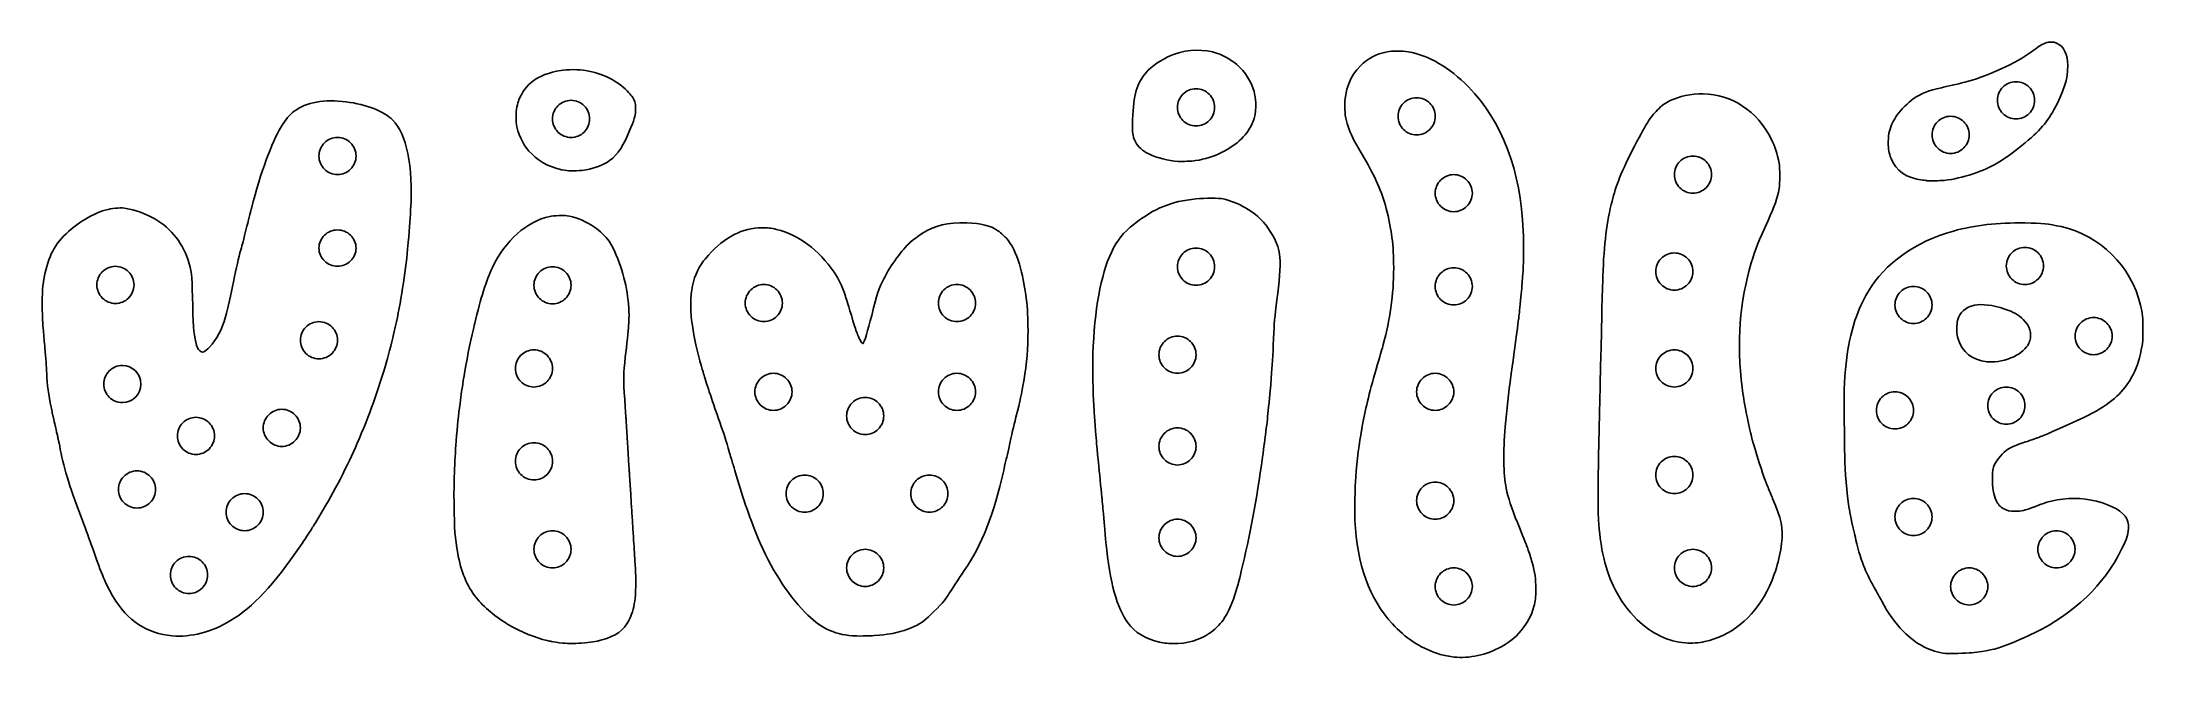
# Model space of a CAD drawing. Extents: x 0 to 94.3, y -0.1 to 27.6.
import ezdxf

# ---------------------------------------------------------------- set-up
doc = ezdxf.new("R2010")
doc.units = 0
doc.layers.add('Bulbs', color=7, linetype='CONTINUOUS')
doc.layers.add('Text', color=7, linetype='CONTINUOUS')

msp = doc.modelspace()

# ---------------------------------------------------------------- linework, layer by layer
at = {"layer": 'Bulbs', "color": 7}
for points in [[(52.62816, 24.689254)], [(89.43552, 25.005984)], [(24.57255, 24.172484)], [(62.53014, 24.289174)], [(86.5016, 23.455674)], [(14.08712, 22.505484)], [(64.19714, 20.838484)], [(74.93262, 21.671984)], [(14.08712, 18.371324)], [(52.62816, 17.537824)], [(74.09912, 17.321114)], [(89.8356, 17.571164)], [(4.11846, 16.720994)], [(23.73905, 16.704324)], [(64.19714, 16.654314)], [(33.22428, 15.904164)], [(41.89268, 15.904164)], [(84.8346, 15.820814)], [(13.25362, 14.237164)], [(92.91955, 14.420534)], [(51.79466, 13.587034)], [(4.431037, 12.268902)], [(22.90555, 12.970244)], [(74.09912, 12.970244)], [(33.6577, 11.920034)], [(41.89268, 11.920034)], [(63.36364, 11.920034)], [(37.77519, 10.836484)], [(84.0011, 11.086534)], [(89.0021, 11.303244)], [(7.731697, 9.943405)], [(11.58662, 10.303044)], [(51.79466, 9.469544)], [(22.90555, 8.802744)], [(74.09912, 8.185954)], [(5.085922, 7.537629)], [(35.05798, 7.352454)], [(40.6591, 7.352454)], [(63.36364, 7.035724)], [(9.91962, 6.518954)], [(84.8346, 6.302244)], [(23.73905, 4.851954)], [(51.79466, 5.368724)], [(91.25255, 4.851954)], [(37.77519, 4.018454)], [(74.93262, 4.018454)], [(7.41912, 3.701724)], [(64.19714, 3.184954)], [(87.3351, 3.184954)]]:
    msp.add_lwpolyline(points, close=True, dxfattribs=at)
for points in [[(51.205286, 25.278628), (51.361598, 25.434939), (51.573602, 25.522754), (51.79466, 25.522754)], [(51.79466, 25.522754), (52.015718, 25.522754), (52.227722, 25.434939), (52.384034, 25.278628)], [(87.76852, 25.005984), (87.76852, 25.227042), (87.856335, 25.439046), (88.012646, 25.595358)], [(88.012646, 25.595358), (88.168958, 25.751669), (88.380962, 25.839484), (88.60202, 25.839484)], [(88.60202, 25.839484), (88.823078, 25.839484), (89.035082, 25.751669), (89.191394, 25.595358)], [(89.191394, 25.595358), (89.347705, 25.439046), (89.43552, 25.227042), (89.43552, 25.005984)], [(22.90555, 24.172484), (22.90555, 24.393542), (22.993365, 24.605546), (23.149676, 24.761858)], [(23.149676, 24.761858), (23.305988, 24.918169), (23.517992, 25.005984), (23.73905, 25.005984)], [(23.73905, 25.005984), (23.960108, 25.005984), (24.172112, 24.918169), (24.328424, 24.761858)], [(24.328424, 24.761858), (24.484735, 24.605546), (24.57255, 24.393542), (24.57255, 24.172484)], [(50.96116, 24.689254), (50.96116, 24.910312), (51.048975, 25.122316), (51.205286, 25.278628)], [(51.205286, 24.09988), (51.048975, 24.256192), (50.96116, 24.468196), (50.96116, 24.689254)], [(52.384034, 25.278628), (52.540345, 25.122316), (52.62816, 24.910312), (52.62816, 24.689254)], [(52.62816, 24.689254), (52.62816, 24.468196), (52.540345, 24.256192), (52.384034, 24.09988)], [(60.86314, 24.289174), (60.86314, 24.510232), (60.950955, 24.722236), (61.107266, 24.878548)], [(61.107266, 24.878548), (61.263578, 25.034859), (61.475582, 25.122674), (61.69664, 25.122674)], [(61.69664, 25.122674), (61.917698, 25.122674), (62.129702, 25.034859), (62.286014, 24.878548)], [(62.286014, 24.878548), (62.442325, 24.722236), (62.53014, 24.510232), (62.53014, 24.289174)], [(88.012646, 24.41661), (87.856335, 24.572922), (87.76852, 24.784926), (87.76852, 25.005984)], [(89.43552, 25.005984), (89.43552, 24.784926), (89.347705, 24.572922), (89.191394, 24.41661)], [(23.149676, 23.58311), (22.993365, 23.739422), (22.90555, 23.951426), (22.90555, 24.172484)], [(23.73905, 23.338984), (23.517992, 23.338984), (23.305988, 23.426799), (23.149676, 23.58311)], [(24.328424, 23.58311), (24.172112, 23.426799), (23.960108, 23.338984), (23.73905, 23.338984)], [(24.57255, 24.172484), (24.57255, 23.951426), (24.484735, 23.739422), (24.328424, 23.58311)], [(51.79466, 23.855754), (51.573602, 23.855754), (51.361598, 23.943569), (51.205286, 24.09988)], [(52.384034, 24.09988), (52.227722, 23.943569), (52.015718, 23.855754), (51.79466, 23.855754)], [(61.107266, 23.6998), (60.950955, 23.856112), (60.86314, 24.068116), (60.86314, 24.289174)], [(61.69664, 23.455674), (61.475582, 23.455674), (61.263578, 23.543489), (61.107266, 23.6998)], [(62.286014, 23.6998), (62.129702, 23.543489), (61.917698, 23.455674), (61.69664, 23.455674)], [(62.53014, 24.289174), (62.53014, 24.068116), (62.442325, 23.856112), (62.286014, 23.6998)], [(84.8346, 23.455674), (84.8346, 23.676732), (84.922415, 23.888736), (85.078726, 24.045048)], [(85.078726, 24.045048), (85.235038, 24.201359), (85.447042, 24.289174), (85.6681, 24.289174)], [(85.6681, 24.289174), (85.889158, 24.289174), (86.101162, 24.201359), (86.257474, 24.045048)], [(86.257474, 24.045048), (86.413785, 23.888736), (86.5016, 23.676732), (86.5016, 23.455674)], [(88.60202, 24.172484), (88.380962, 24.172484), (88.168958, 24.260299), (88.012646, 24.41661)], [(89.191394, 24.41661), (89.035082, 24.260299), (88.823078, 24.172484), (88.60202, 24.172484)], [(12.42012, 22.505484), (12.42012, 22.726542), (12.507935, 22.938546), (12.664246, 23.094858)], [(12.664246, 23.094858), (12.820558, 23.251169), (13.032562, 23.338984), (13.25362, 23.338984)], [(13.25362, 23.338984), (13.474678, 23.338984), (13.686682, 23.251169), (13.842994, 23.094858)], [(13.842994, 23.094858), (13.999305, 22.938546), (14.08712, 22.726542), (14.08712, 22.505484)], [(85.078726, 22.8663), (84.922415, 23.022612), (84.8346, 23.234616), (84.8346, 23.455674)], [(85.6681, 22.622174), (85.447042, 22.622174), (85.235038, 22.709989), (85.078726, 22.8663)], [(86.257474, 22.8663), (86.101162, 22.709989), (85.889158, 22.622174), (85.6681, 22.622174)], [(86.5016, 23.455674), (86.5016, 23.234616), (86.413785, 23.022612), (86.257474, 22.8663)], [(12.664246, 21.91611), (12.507935, 22.072422), (12.42012, 22.284426), (12.42012, 22.505484)], [(13.25362, 21.671984), (13.032562, 21.671984), (12.820558, 21.759799), (12.664246, 21.91611)], [(13.842994, 21.91611), (13.686682, 21.759799), (13.474678, 21.671984), (13.25362, 21.671984)], [(14.08712, 22.505484), (14.08712, 22.284426), (13.999305, 22.072422), (13.842994, 21.91611)], [(73.26562, 21.671984), (73.26562, 21.893042), (73.353435, 22.105046), (73.509746, 22.261358)], [(73.509746, 22.261358), (73.666058, 22.417669), (73.878062, 22.505484), (74.09912, 22.505484)], [(74.09912, 22.505484), (74.320178, 22.505484), (74.532182, 22.417669), (74.688494, 22.261358)], [(74.688494, 22.261358), (74.844805, 22.105046), (74.93262, 21.893042), (74.93262, 21.671984)], [(62.53014, 20.838484), (62.53014, 21.059542), (62.617955, 21.271546), (62.774266, 21.427858)], [(62.774266, 20.24911), (62.617955, 20.405422), (62.53014, 20.617426), (62.53014, 20.838484)], [(62.774266, 21.427858), (62.930578, 21.584169), (63.142582, 21.671984), (63.36364, 21.671984)], [(63.36364, 21.671984), (63.584698, 21.671984), (63.796702, 21.584169), (63.953014, 21.427858)], [(63.953014, 21.427858), (64.109325, 21.271546), (64.19714, 21.059542), (64.19714, 20.838484)], [(64.19714, 20.838484), (64.19714, 20.617426), (64.109325, 20.405422), (63.953014, 20.24911)], [(73.509746, 21.08261), (73.353435, 21.238922), (73.26562, 21.450926), (73.26562, 21.671984)], [(74.09912, 20.838484), (73.878062, 20.838484), (73.666058, 20.926299), (73.509746, 21.08261)], [(74.688494, 21.08261), (74.532182, 20.926299), (74.320178, 20.838484), (74.09912, 20.838484)], [(74.93262, 21.671984), (74.93262, 21.450926), (74.844805, 21.238922), (74.688494, 21.08261)], [(63.36364, 20.004984), (63.142582, 20.004984), (62.930578, 20.092799), (62.774266, 20.24911)], [(63.953014, 20.24911), (63.796702, 20.092799), (63.584698, 20.004984), (63.36364, 20.004984)], [(12.42012, 18.371324), (12.42012, 18.587961), (12.507935, 18.795725), (12.664246, 18.94891)], [(12.664246, 18.94891), (12.820558, 19.102095), (13.032562, 19.188154), (13.25362, 19.188154)], [(13.25362, 19.188154), (13.474678, 19.188154), (13.686682, 19.102095), (13.842994, 18.94891)], [(13.842994, 18.94891), (13.999305, 18.795725), (14.08712, 18.587961), (14.08712, 18.371324)], [(12.664246, 17.793738), (12.507935, 17.946923), (12.42012, 18.154687), (12.42012, 18.371324)], [(14.08712, 18.371324), (14.08712, 18.154687), (13.999305, 17.946923), (13.842994, 17.793738)], [(50.96116, 17.537824), (50.96116, 17.758882), (51.048975, 17.970886), (51.205286, 18.127198)], [(51.205286, 18.127198), (51.361598, 18.283509), (51.573602, 18.371324), (51.79466, 18.371324)], [(51.79466, 18.371324), (52.015718, 18.371324), (52.227722, 18.283509), (52.384034, 18.127198)], [(52.384034, 18.127198), (52.540345, 17.970886), (52.62816, 17.758882), (52.62816, 17.537824)], [(72.676246, 17.910488), (72.832558, 18.066799), (73.044562, 18.154614), (73.26562, 18.154614)], [(73.26562, 18.154614), (73.486678, 18.154614), (73.698682, 18.066799), (73.854994, 17.910488)], [(88.1686, 17.571164), (88.1686, 17.792222), (88.256415, 18.004226), (88.412726, 18.160538)], [(88.412726, 18.160538), (88.569038, 18.316849), (88.781042, 18.404664), (89.0021, 18.404664)], [(89.0021, 18.404664), (89.223158, 18.404664), (89.435162, 18.316849), (89.591474, 18.160538)], [(89.591474, 18.160538), (89.747785, 18.004226), (89.8356, 17.792222), (89.8356, 17.571164)], [(2.45146, 16.720994), (2.45146, 16.942052), (2.539275, 17.154056), (2.695586, 17.310368)], [(2.695586, 17.310368), (2.851898, 17.466679), (3.063902, 17.554494), (3.28496, 17.554494)], [(3.28496, 17.554494), (3.506018, 17.554494), (3.718022, 17.466679), (3.874334, 17.310368)], [(3.874334, 17.310368), (4.030645, 17.154056), (4.11846, 16.942052), (4.11846, 16.720994)], [(13.25362, 17.554494), (13.032562, 17.554494), (12.820558, 17.640553), (12.664246, 17.793738)], [(13.842994, 17.793738), (13.686682, 17.640553), (13.474678, 17.554494), (13.25362, 17.554494)], [(22.07205, 16.704324), (22.07205, 16.925382), (22.159865, 17.137386), (22.316176, 17.293698)], [(22.316176, 17.293698), (22.472488, 17.450009), (22.684492, 17.537824), (22.90555, 17.537824)], [(22.90555, 17.537824), (23.126608, 17.537824), (23.338612, 17.450009), (23.494924, 17.293698)], [(23.494924, 17.293698), (23.651235, 17.137386), (23.73905, 16.925382), (23.73905, 16.704324)], [(51.205286, 16.94845), (51.048975, 17.104762), (50.96116, 17.316766), (50.96116, 17.537824)], [(52.62816, 17.537824), (52.62816, 17.316766), (52.540345, 17.104762), (52.384034, 16.94845)], [(62.53014, 16.654314), (62.53014, 16.875372), (62.617955, 17.087376), (62.774266, 17.243688)], [(62.774266, 17.243688), (62.930578, 17.399999), (63.142582, 17.487814), (63.36364, 17.487814)], [(63.36364, 17.487814), (63.584698, 17.487814), (63.796702, 17.399999), (63.953014, 17.243688)], [(63.953014, 17.243688), (64.109325, 17.087376), (64.19714, 16.875372), (64.19714, 16.654314)], [(72.43212, 17.321114), (72.43212, 17.542172), (72.519935, 17.754176), (72.676246, 17.910488)], [(72.676246, 16.73174), (72.519935, 16.888052), (72.43212, 17.100056), (72.43212, 17.321114)], [(73.854994, 17.910488), (74.011305, 17.754176), (74.09912, 17.542172), (74.09912, 17.321114)], [(74.09912, 17.321114), (74.09912, 17.100056), (74.011305, 16.888052), (73.854994, 16.73174)], [(88.412726, 16.98179), (88.256415, 17.138102), (88.1686, 17.350106), (88.1686, 17.571164)], [(89.0021, 16.737664), (88.781042, 16.737664), (88.569038, 16.825479), (88.412726, 16.98179)], [(89.591474, 16.98179), (89.435162, 16.825479), (89.223158, 16.737664), (89.0021, 16.737664)], [(89.8356, 17.571164), (89.8356, 17.350106), (89.747785, 17.138102), (89.591474, 16.98179)], [(2.695586, 16.13162), (2.539275, 16.287932), (2.45146, 16.499936), (2.45146, 16.720994)], [(3.28496, 15.887494), (3.063902, 15.887494), (2.851898, 15.975309), (2.695586, 16.13162)], [(3.874334, 16.13162), (3.718022, 15.975309), (3.506018, 15.887494), (3.28496, 15.887494)], [(4.11846, 16.720994), (4.11846, 16.499936), (4.030645, 16.287932), (3.874334, 16.13162)], [(22.316176, 16.11495), (22.159865, 16.271262), (22.07205, 16.483266), (22.07205, 16.704324)], [(22.90555, 15.870824), (22.684492, 15.870824), (22.472488, 15.958639), (22.316176, 16.11495)], [(23.494924, 16.11495), (23.338612, 15.958639), (23.126608, 15.870824), (22.90555, 15.870824)], [(23.73905, 16.704324), (23.73905, 16.483266), (23.651235, 16.271262), (23.494924, 16.11495)], [(31.55728, 15.904164), (31.55728, 16.125222), (31.645095, 16.337226), (31.801406, 16.493538)], [(31.801406, 16.493538), (31.957718, 16.649849), (32.169722, 16.737664), (32.39078, 16.737664)], [(32.39078, 16.737664), (32.611838, 16.737664), (32.823842, 16.649849), (32.980154, 16.493538)], [(32.980154, 16.493538), (33.136465, 16.337226), (33.22428, 16.125222), (33.22428, 15.904164)], [(40.22568, 15.904164), (40.22568, 16.125222), (40.313495, 16.337226), (40.469806, 16.493538)], [(40.469806, 16.493538), (40.626118, 16.649849), (40.838122, 16.737664), (41.05918, 16.737664)], [(41.05918, 16.737664), (41.280238, 16.737664), (41.492242, 16.649849), (41.648554, 16.493538)], [(41.648554, 16.493538), (41.804865, 16.337226), (41.89268, 16.125222), (41.89268, 15.904164)], [(51.79466, 16.704324), (51.573602, 16.704324), (51.361598, 16.792139), (51.205286, 16.94845)], [(52.384034, 16.94845), (52.227722, 16.792139), (52.015718, 16.704324), (51.79466, 16.704324)], [(62.774266, 16.06494), (62.617955, 16.221252), (62.53014, 16.433256), (62.53014, 16.654314)], [(63.36364, 15.820814), (63.142582, 15.820814), (62.930578, 15.908629), (62.774266, 16.06494)], [(63.953014, 16.06494), (63.796702, 15.908629), (63.584698, 15.820814), (63.36364, 15.820814)], [(64.19714, 16.654314), (64.19714, 16.433256), (64.109325, 16.221252), (63.953014, 16.06494)], [(73.26562, 16.487614), (73.044562, 16.487614), (72.832558, 16.575429), (72.676246, 16.73174)], [(73.854994, 16.73174), (73.698682, 16.575429), (73.486678, 16.487614), (73.26562, 16.487614)], [(83.1676, 15.820814), (83.1676, 16.041872), (83.255415, 16.253876), (83.411726, 16.410188)], [(83.411726, 16.410188), (83.568038, 16.566499), (83.780042, 16.654314), (84.0011, 16.654314)], [(84.0011, 16.654314), (84.222158, 16.654314), (84.434162, 16.566499), (84.590474, 16.410188)], [(84.590474, 16.410188), (84.746785, 16.253876), (84.8346, 16.041872), (84.8346, 15.820814)], [(31.801406, 15.31479), (31.645095, 15.471102), (31.55728, 15.683106), (31.55728, 15.904164)], [(32.39078, 15.070664), (32.169722, 15.070664), (31.957718, 15.158479), (31.801406, 15.31479)], [(32.980154, 15.31479), (32.823842, 15.158479), (32.611838, 15.070664), (32.39078, 15.070664)], [(33.22428, 15.904164), (33.22428, 15.683106), (33.136465, 15.471102), (32.980154, 15.31479)], [(40.469806, 15.31479), (40.313495, 15.471102), (40.22568, 15.683106), (40.22568, 15.904164)], [(41.05918, 15.070664), (40.838122, 15.070664), (40.626118, 15.158479), (40.469806, 15.31479)], [(41.648554, 15.31479), (41.492242, 15.158479), (41.280238, 15.070664), (41.05918, 15.070664)], [(41.89268, 15.904164), (41.89268, 15.683106), (41.804865, 15.471102), (41.648554, 15.31479)], [(83.411726, 15.23144), (83.255415, 15.387752), (83.1676, 15.599756), (83.1676, 15.820814)], [(84.0011, 14.987314), (83.780042, 14.987314), (83.568038, 15.075129), (83.411726, 15.23144)], [(84.590474, 15.23144), (84.434162, 15.075129), (84.222158, 14.987314), (84.0011, 14.987314)], [(84.8346, 15.820814), (84.8346, 15.599756), (84.746785, 15.387752), (84.590474, 15.23144)], [(91.496676, 15.009908), (91.652988, 15.166219), (91.864992, 15.254034), (92.08605, 15.254034)], [(92.08605, 15.254034), (92.307108, 15.254034), (92.519112, 15.166219), (92.675424, 15.009908)], [(11.58662, 14.237164), (11.58662, 14.458222), (11.674435, 14.670226), (11.830746, 14.826538)], [(11.830746, 13.64779), (11.674435, 13.804102), (11.58662, 14.016106), (11.58662, 14.237164)], [(11.830746, 14.826538), (11.987058, 14.982849), (12.199062, 15.070664), (12.42012, 15.070664)], [(12.42012, 15.070664), (12.641178, 15.070664), (12.853182, 14.982849), (13.009494, 14.826538)], [(13.009494, 14.826538), (13.165805, 14.670226), (13.25362, 14.458222), (13.25362, 14.237164)], [(13.25362, 14.237164), (13.25362, 14.016106), (13.165805, 13.804102), (13.009494, 13.64779)], [(50.12766, 13.587034), (50.12766, 13.808092), (50.215475, 14.020096), (50.371786, 14.176408)], [(50.371786, 14.176408), (50.528098, 14.332719), (50.740102, 14.420534), (50.96116, 14.420534)], [(50.96116, 14.420534), (51.182218, 14.420534), (51.394222, 14.332719), (51.550534, 14.176408)], [(51.550534, 14.176408), (51.706845, 14.020096), (51.79466, 13.808092), (51.79466, 13.587034)], [(91.25255, 14.420534), (91.25255, 14.641592), (91.340365, 14.853596), (91.496676, 15.009908)], [(91.496676, 13.83116), (91.340365, 13.987472), (91.25255, 14.199476), (91.25255, 14.420534)], [(92.675424, 15.009908), (92.831735, 14.853596), (92.91955, 14.641592), (92.91955, 14.420534)], [(92.91955, 14.420534), (92.91955, 14.199476), (92.831735, 13.987472), (92.675424, 13.83116)], [(12.42012, 13.403664), (12.199062, 13.403664), (11.987058, 13.491479), (11.830746, 13.64779)], [(13.009494, 13.64779), (12.853182, 13.491479), (12.641178, 13.403664), (12.42012, 13.403664)], [(21.23855, 12.970244), (21.23855, 13.191302), (21.326365, 13.403306), (21.482676, 13.559618)], [(21.482676, 13.559618), (21.638988, 13.715929), (21.850992, 13.803744), (22.07205, 13.803744)], [(22.07205, 13.803744), (22.293108, 13.803744), (22.505112, 13.715929), (22.661424, 13.559618)], [(22.661424, 13.559618), (22.817735, 13.403306), (22.90555, 13.191302), (22.90555, 12.970244)], [(50.371786, 12.99766), (50.215475, 13.153972), (50.12766, 13.365976), (50.12766, 13.587034)], [(51.79466, 13.587034), (51.79466, 13.365976), (51.706845, 13.153972), (51.550534, 12.99766)], [(72.43212, 12.970244), (72.43212, 13.191302), (72.519935, 13.403306), (72.676246, 13.559618)], [(72.676246, 13.559618), (72.832558, 13.715929), (73.044562, 13.803744), (73.26562, 13.803744)], [(73.26562, 13.803744), (73.486678, 13.803744), (73.698682, 13.715929), (73.854994, 13.559618)], [(73.854994, 13.559618), (74.011305, 13.403306), (74.09912, 13.191302), (74.09912, 12.970244)], [(92.08605, 13.587034), (91.864992, 13.587034), (91.652988, 13.674849), (91.496676, 13.83116)], [(92.675424, 13.83116), (92.519112, 13.674849), (92.307108, 13.587034), (92.08605, 13.587034)], [(2.764037, 12.268902), (2.764037, 12.48996), (2.851852, 12.701964), (3.008164, 12.858276)], [(3.008164, 11.679529), (2.851852, 11.83584), (2.764037, 12.047844), (2.764037, 12.268902)], [(3.008164, 12.858276), (3.164475, 13.014587), (3.376479, 13.102402), (3.597537, 13.102402)], [(3.597537, 13.102402), (4.057867, 13.102402), (4.431037, 12.729231), (4.431037, 12.268902)], [(4.431037, 12.268902), (4.431037, 11.808573), (4.057867, 11.435402), (3.597537, 11.435402)], [(21.482676, 12.38087), (21.326365, 12.537182), (21.23855, 12.749186), (21.23855, 12.970244)], [(22.07205, 12.136744), (21.850992, 12.136744), (21.638988, 12.224559), (21.482676, 12.38087)], [(22.661424, 12.38087), (22.505112, 12.224559), (22.293108, 12.136744), (22.07205, 12.136744)], [(22.90555, 12.970244), (22.90555, 12.749186), (22.817735, 12.537182), (22.661424, 12.38087)], [(31.9907, 11.920034), (31.9907, 12.141092), (32.078515, 12.353096), (32.234826, 12.509408)], [(32.234826, 12.509408), (32.391138, 12.665719), (32.603142, 12.753534), (32.8242, 12.753534)], [(32.8242, 12.753534), (33.045258, 12.753534), (33.257262, 12.665719), (33.413574, 12.509408)], [(33.413574, 12.509408), (33.569885, 12.353096), (33.6577, 12.141092), (33.6577, 11.920034)], [(40.22568, 11.920034), (40.22568, 12.141092), (40.313495, 12.353096), (40.469806, 12.509408)], [(40.469806, 12.509408), (40.626118, 12.665719), (40.838122, 12.753534), (41.05918, 12.753534)], [(41.05918, 12.753534), (41.280238, 12.753534), (41.492242, 12.665719), (41.648554, 12.509408)], [(41.648554, 12.509408), (41.804865, 12.353096), (41.89268, 12.141092), (41.89268, 11.920034)], [(50.96116, 12.753534), (50.740102, 12.753534), (50.528098, 12.841349), (50.371786, 12.99766)], [(51.550534, 12.99766), (51.394222, 12.841349), (51.182218, 12.753534), (50.96116, 12.753534)], [(61.69664, 11.920034), (61.69664, 12.141092), (61.784455, 12.353096), (61.940766, 12.509408)], [(61.940766, 12.509408), (62.097078, 12.665719), (62.309082, 12.753534), (62.53014, 12.753534)], [(62.53014, 12.753534), (62.751198, 12.753534), (62.963202, 12.665719), (63.119514, 12.509408)], [(63.119514, 12.509408), (63.275825, 12.353096), (63.36364, 12.141092), (63.36364, 11.920034)], [(72.676246, 12.38087), (72.519935, 12.537182), (72.43212, 12.749186), (72.43212, 12.970244)], [(73.26562, 12.136744), (73.044562, 12.136744), (72.832558, 12.224559), (72.676246, 12.38087)], [(73.854994, 12.38087), (73.698682, 12.224559), (73.486678, 12.136744), (73.26562, 12.136744)], [(74.09912, 12.970244), (74.09912, 12.749186), (74.011305, 12.537182), (73.854994, 12.38087)], [(3.597537, 11.435402), (3.376479, 11.435402), (3.164475, 11.523217), (3.008164, 11.679529)], [(32.234826, 11.33066), (32.078515, 11.486972), (31.9907, 11.698976), (31.9907, 11.920034)], [(32.8242, 11.086534), (32.603142, 11.086534), (32.391138, 11.174349), (32.234826, 11.33066)], [(33.413574, 11.33066), (33.257262, 11.174349), (33.045258, 11.086534), (32.8242, 11.086534)], [(33.6577, 11.920034), (33.6577, 11.698976), (33.569885, 11.486972), (33.413574, 11.33066)], [(36.10819, 10.836484), (36.10819, 11.057542), (36.196005, 11.269546), (36.352316, 11.425858)], [(36.352316, 11.425858), (36.508628, 11.582169), (36.720632, 11.669984), (36.94169, 11.669984)], [(36.94169, 11.669984), (37.162748, 11.669984), (37.374752, 11.582169), (37.531064, 11.425858)], [(37.531064, 11.425858), (37.687375, 11.269546), (37.77519, 11.057542), (37.77519, 10.836484)], [(40.469806, 11.33066), (40.313495, 11.486972), (40.22568, 11.698976), (40.22568, 11.920034)], [(41.05918, 11.086534), (40.838122, 11.086534), (40.626118, 11.174349), (40.469806, 11.33066)], [(41.648554, 11.33066), (41.492242, 11.174349), (41.280238, 11.086534), (41.05918, 11.086534)], [(41.89268, 11.920034), (41.89268, 11.698976), (41.804865, 11.486972), (41.648554, 11.33066)], [(61.940766, 11.33066), (61.784455, 11.486972), (61.69664, 11.698976), (61.69664, 11.920034)], [(62.53014, 11.086534), (62.309082, 11.086534), (62.097078, 11.174349), (61.940766, 11.33066)], [(63.119514, 11.33066), (62.963202, 11.174349), (62.751198, 11.086534), (62.53014, 11.086534)], [(63.36364, 11.920034), (63.36364, 11.698976), (63.275825, 11.486972), (63.119514, 11.33066)], [(82.3341, 11.086534), (82.3341, 11.307592), (82.421915, 11.519596), (82.578226, 11.675908)], [(82.578226, 11.675908), (82.734538, 11.832219), (82.946542, 11.920034), (83.1676, 11.920034)], [(83.1676, 11.920034), (83.388658, 11.920034), (83.600662, 11.832219), (83.756974, 11.675908)], [(83.756974, 11.675908), (83.913285, 11.519596), (84.0011, 11.307592), (84.0011, 11.086534)], [(87.3351, 11.303244), (87.3351, 11.524302), (87.422915, 11.736306), (87.579226, 11.892618)], [(87.579226, 11.892618), (87.735538, 12.048929), (87.947542, 12.136744), (88.1686, 12.136744)], [(88.1686, 12.136744), (88.389658, 12.136744), (88.601662, 12.048929), (88.757974, 11.892618)], [(88.757974, 11.892618), (88.914285, 11.736306), (89.0021, 11.524302), (89.0021, 11.303244)], [(6.064697, 9.943405), (6.064697, 10.164463), (6.152512, 10.376467), (6.308823, 10.532779)], [(6.308823, 10.532779), (6.465135, 10.68909), (6.677139, 10.776905), (6.898197, 10.776905)], [(6.898197, 10.776905), (7.119255, 10.776905), (7.331259, 10.68909), (7.48757, 10.532779)], [(7.48757, 10.532779), (7.643882, 10.376467), (7.731697, 10.164463), (7.731697, 9.943405)], [(9.91962, 10.303044), (9.91962, 10.524102), (10.007435, 10.736106), (10.163746, 10.892418)], [(10.163746, 10.892418), (10.320058, 11.048729), (10.532062, 11.136544), (10.75312, 11.136544)], [(10.75312, 11.136544), (10.974178, 11.136544), (11.186182, 11.048729), (11.342494, 10.892418)], [(11.342494, 10.892418), (11.498805, 10.736106), (11.58662, 10.524102), (11.58662, 10.303044)], [(36.352316, 10.24711), (36.196005, 10.403422), (36.10819, 10.615426), (36.10819, 10.836484)], [(37.77519, 10.836484), (37.77519, 10.615426), (37.687375, 10.403422), (37.531064, 10.24711)], [(82.578226, 10.49716), (82.421915, 10.653472), (82.3341, 10.865476), (82.3341, 11.086534)], [(83.1676, 10.253034), (82.946542, 10.253034), (82.734538, 10.340849), (82.578226, 10.49716)], [(83.756974, 10.49716), (83.600662, 10.340849), (83.388658, 10.253034), (83.1676, 10.253034)], [(84.0011, 11.086534), (84.0011, 10.865476), (83.913285, 10.653472), (83.756974, 10.49716)], [(87.579226, 10.71387), (87.422915, 10.870182), (87.3351, 11.082186), (87.3351, 11.303244)], [(88.1686, 10.469744), (87.947542, 10.469744), (87.735538, 10.557559), (87.579226, 10.71387)], [(88.757974, 10.71387), (88.601662, 10.557559), (88.389658, 10.469744), (88.1686, 10.469744)], [(89.0021, 11.303244), (89.0021, 11.082186), (88.914285, 10.870182), (88.757974, 10.71387)], [(6.308823, 9.354032), (6.152512, 9.510343), (6.064697, 9.722347), (6.064697, 9.943405)], [(7.731697, 9.943405), (7.731697, 9.722347), (7.643882, 9.510343), (7.48757, 9.354032)], [(10.163746, 9.71367), (10.007435, 9.869982), (9.91962, 10.081986), (9.91962, 10.303044)], [(10.75312, 9.469544), (10.532062, 9.469544), (10.320058, 9.557359), (10.163746, 9.71367)], [(11.342494, 9.71367), (11.186182, 9.557359), (10.974178, 9.469544), (10.75312, 9.469544)], [(11.58662, 10.303044), (11.58662, 10.081986), (11.498805, 9.869982), (11.342494, 9.71367)], [(21.482676, 9.392118), (21.638988, 9.548429), (21.850992, 9.636244), (22.07205, 9.636244)], [(22.07205, 9.636244), (22.293108, 9.636244), (22.505112, 9.548429), (22.661424, 9.392118)], [(36.94169, 10.002984), (36.720632, 10.002984), (36.508628, 10.090799), (36.352316, 10.24711)], [(37.531064, 10.24711), (37.374752, 10.090799), (37.162748, 10.002984), (36.94169, 10.002984)], [(50.12766, 9.469544), (50.12766, 9.690602), (50.215475, 9.902606), (50.371786, 10.058918)], [(50.371786, 8.88017), (50.215475, 9.036482), (50.12766, 9.248486), (50.12766, 9.469544)], [(50.371786, 10.058918), (50.528098, 10.215229), (50.740102, 10.303044), (50.96116, 10.303044)], [(50.96116, 10.303044), (51.182218, 10.303044), (51.394222, 10.215229), (51.550534, 10.058918)], [(51.550534, 10.058918), (51.706845, 9.902606), (51.79466, 9.690602), (51.79466, 9.469544)], [(51.79466, 9.469544), (51.79466, 9.248486), (51.706845, 9.036482), (51.550534, 8.88017)], [(6.898197, 9.109905), (6.677139, 9.109905), (6.465135, 9.19772), (6.308823, 9.354032)], [(7.48757, 9.354032), (7.331259, 9.19772), (7.119255, 9.109905), (6.898197, 9.109905)], [(21.23855, 8.802744), (21.23855, 9.023802), (21.326365, 9.235806), (21.482676, 9.392118)], [(21.482676, 8.21337), (21.326365, 8.369682), (21.23855, 8.581686), (21.23855, 8.802744)], [(22.661424, 9.392118), (22.817735, 9.235806), (22.90555, 9.023802), (22.90555, 8.802744)], [(22.90555, 8.802744), (22.90555, 8.581686), (22.817735, 8.369682), (22.661424, 8.21337)], [(50.96116, 8.636044), (50.740102, 8.636044), (50.528098, 8.723859), (50.371786, 8.88017)], [(51.550534, 8.88017), (51.394222, 8.723859), (51.182218, 8.636044), (50.96116, 8.636044)], [(72.43212, 8.185954), (72.43212, 8.407012), (72.519935, 8.619016), (72.676246, 8.775328)], [(72.676246, 8.775328), (72.832558, 8.931639), (73.044562, 9.019454), (73.26562, 9.019454)], [(73.26562, 9.019454), (73.486678, 9.019454), (73.698682, 8.931639), (73.854994, 8.775328)], [(73.854994, 8.775328), (74.011305, 8.619016), (74.09912, 8.407012), (74.09912, 8.185954)], [(3.418922, 7.537629), (3.418922, 7.758687), (3.506737, 7.970691), (3.663048, 8.127003)], [(3.663048, 8.127003), (3.81936, 8.283314), (4.031364, 8.371129), (4.252422, 8.371129)], [(4.252422, 8.371129), (4.47348, 8.371129), (4.685484, 8.283314), (4.841795, 8.127003)], [(4.841795, 8.127003), (4.998107, 7.970691), (5.085922, 7.758687), (5.085922, 7.537629)], [(22.07205, 7.969244), (21.850992, 7.969244), (21.638988, 8.057059), (21.482676, 8.21337)], [(22.661424, 8.21337), (22.505112, 8.057059), (22.293108, 7.969244), (22.07205, 7.969244)], [(33.39098, 7.352454), (33.39098, 7.573512), (33.478795, 7.785516), (33.635106, 7.941828)], [(33.635106, 7.941828), (33.791418, 8.098139), (34.003422, 8.185954), (34.22448, 8.185954)], [(34.22448, 8.185954), (34.445538, 8.185954), (34.657542, 8.098139), (34.813854, 7.941828)], [(34.813854, 7.941828), (34.970165, 7.785516), (35.05798, 7.573512), (35.05798, 7.352454)], [(38.9921, 7.352454), (38.9921, 7.573512), (39.079915, 7.785516), (39.236226, 7.941828)], [(39.236226, 7.941828), (39.392538, 8.098139), (39.604542, 8.185954), (39.8256, 8.185954)], [(39.8256, 8.185954), (40.046658, 8.185954), (40.258662, 8.098139), (40.414974, 7.941828)], [(40.414974, 7.941828), (40.571285, 7.785516), (40.6591, 7.573512), (40.6591, 7.352454)], [(61.69664, 7.035724), (61.69664, 7.256782), (61.784455, 7.468786), (61.940766, 7.625098)], [(61.940766, 7.625098), (62.097078, 7.781409), (62.309082, 7.869224), (62.53014, 7.869224)], [(62.53014, 7.869224), (62.751198, 7.869224), (62.963202, 7.781409), (63.119514, 7.625098)], [(63.119514, 7.625098), (63.275825, 7.468786), (63.36364, 7.256782), (63.36364, 7.035724)], [(72.676246, 7.59658), (72.519935, 7.752892), (72.43212, 7.964896), (72.43212, 8.185954)], [(73.26562, 7.352454), (73.044562, 7.352454), (72.832558, 7.440269), (72.676246, 7.59658)], [(73.854994, 7.59658), (73.698682, 7.440269), (73.486678, 7.352454), (73.26562, 7.352454)], [(74.09912, 8.185954), (74.09912, 7.964896), (74.011305, 7.752892), (73.854994, 7.59658)], [(3.663048, 6.948256), (3.506737, 7.104567), (3.418922, 7.316571), (3.418922, 7.537629)], [(4.252422, 6.704129), (4.031364, 6.704129), (3.81936, 6.791944), (3.663048, 6.948256)], [(4.841795, 6.948256), (4.685484, 6.791944), (4.47348, 6.704129), (4.252422, 6.704129)], [(5.085922, 7.537629), (5.085922, 7.316571), (4.998107, 7.104567), (4.841795, 6.948256)], [(8.25262, 6.518954), (8.25262, 6.740012), (8.340435, 6.952016), (8.496746, 7.108328)], [(8.496746, 7.108328), (8.653058, 7.264639), (8.865062, 7.352454), (9.08612, 7.352454)], [(9.08612, 7.352454), (9.307178, 7.352454), (9.519182, 7.264639), (9.675494, 7.108328)], [(9.675494, 7.108328), (9.831805, 6.952016), (9.91962, 6.740012), (9.91962, 6.518954)], [(33.635106, 6.76308), (33.478795, 6.919392), (33.39098, 7.131396), (33.39098, 7.352454)], [(34.22448, 6.518954), (34.003422, 6.518954), (33.791418, 6.606769), (33.635106, 6.76308)], [(34.813854, 6.76308), (34.657542, 6.606769), (34.445538, 6.518954), (34.22448, 6.518954)], [(35.05798, 7.352454), (35.05798, 7.131396), (34.970165, 6.919392), (34.813854, 6.76308)], [(39.236226, 6.76308), (39.079915, 6.919392), (38.9921, 7.131396), (38.9921, 7.352454)], [(39.8256, 6.518954), (39.604542, 6.518954), (39.392538, 6.606769), (39.236226, 6.76308)], [(40.414974, 6.76308), (40.258662, 6.606769), (40.046658, 6.518954), (39.8256, 6.518954)], [(40.6591, 7.352454), (40.6591, 7.131396), (40.571285, 6.919392), (40.414974, 6.76308)], [(61.940766, 6.44635), (61.784455, 6.602662), (61.69664, 6.814666), (61.69664, 7.035724)], [(63.36364, 7.035724), (63.36364, 6.814666), (63.275825, 6.602662), (63.119514, 6.44635)], [(83.1676, 6.302244), (83.1676, 6.523302), (83.255415, 6.735306), (83.411726, 6.891618)], [(83.411726, 6.891618), (83.568038, 7.047929), (83.780042, 7.135744), (84.0011, 7.135744)], [(84.0011, 7.135744), (84.222158, 7.135744), (84.434162, 7.047929), (84.590474, 6.891618)], [(84.590474, 6.891618), (84.746785, 6.735306), (84.8346, 6.523302), (84.8346, 6.302244)], [(8.496746, 5.92958), (8.340435, 6.085892), (8.25262, 6.297896), (8.25262, 6.518954)], [(9.08612, 5.685454), (8.865062, 5.685454), (8.653058, 5.773269), (8.496746, 5.92958)], [(9.675494, 5.92958), (9.519182, 5.773269), (9.307178, 5.685454), (9.08612, 5.685454)], [(9.91962, 6.518954), (9.91962, 6.297896), (9.831805, 6.085892), (9.675494, 5.92958)], [(22.316176, 5.441328), (22.472488, 5.597639), (22.684492, 5.685454), (22.90555, 5.685454)], [(22.90555, 5.685454), (23.126608, 5.685454), (23.338612, 5.597639), (23.494924, 5.441328)], [(50.12766, 5.368724), (50.12766, 5.589782), (50.215475, 5.801786), (50.371786, 5.958098)], [(50.371786, 5.958098), (50.528098, 6.114409), (50.740102, 6.202224), (50.96116, 6.202224)], [(50.96116, 6.202224), (51.182218, 6.202224), (51.394222, 6.114409), (51.550534, 5.958098)], [(51.550534, 5.958098), (51.706845, 5.801786), (51.79466, 5.589782), (51.79466, 5.368724)], [(62.53014, 6.202224), (62.309082, 6.202224), (62.097078, 6.290039), (61.940766, 6.44635)], [(63.119514, 6.44635), (62.963202, 6.290039), (62.751198, 6.202224), (62.53014, 6.202224)], [(83.411726, 5.71287), (83.255415, 5.869182), (83.1676, 6.081186), (83.1676, 6.302244)], [(84.0011, 5.468744), (83.780042, 5.468744), (83.568038, 5.556559), (83.411726, 5.71287)], [(84.590474, 5.71287), (84.434162, 5.556559), (84.222158, 5.468744), (84.0011, 5.468744)], [(84.8346, 6.302244), (84.8346, 6.081186), (84.746785, 5.869182), (84.590474, 5.71287)], [(89.829676, 5.441328), (89.985988, 5.597639), (90.197992, 5.685454), (90.41905, 5.685454)], [(90.41905, 5.685454), (90.640108, 5.685454), (90.852112, 5.597639), (91.008424, 5.441328)], [(22.07205, 4.851954), (22.07205, 5.073012), (22.159865, 5.285016), (22.316176, 5.441328)], [(22.316176, 4.26258), (22.159865, 4.418892), (22.07205, 4.630896), (22.07205, 4.851954)], [(23.494924, 5.441328), (23.651235, 5.285016), (23.73905, 5.073012), (23.73905, 4.851954)], [(23.73905, 4.851954), (23.73905, 4.630896), (23.651235, 4.418892), (23.494924, 4.26258)], [(36.352316, 4.607828), (36.508628, 4.764139), (36.720632, 4.851954), (36.94169, 4.851954)], [(36.94169, 4.851954), (37.162748, 4.851954), (37.374752, 4.764139), (37.531064, 4.607828)], [(50.371786, 4.77935), (50.215475, 4.935662), (50.12766, 5.147666), (50.12766, 5.368724)], [(50.96116, 4.535224), (50.740102, 4.535224), (50.528098, 4.623039), (50.371786, 4.77935)], [(51.550534, 4.77935), (51.394222, 4.623039), (51.182218, 4.535224), (50.96116, 4.535224)], [(51.79466, 5.368724), (51.79466, 5.147666), (51.706845, 4.935662), (51.550534, 4.77935)], [(73.509746, 4.607828), (73.666058, 4.764139), (73.878062, 4.851954), (74.09912, 4.851954)], [(74.09912, 4.851954), (74.320178, 4.851954), (74.532182, 4.764139), (74.688494, 4.607828)], [(89.58555, 4.851954), (89.58555, 5.073012), (89.673365, 5.285016), (89.829676, 5.441328)], [(89.829676, 4.26258), (89.673365, 4.418892), (89.58555, 4.630896), (89.58555, 4.851954)], [(91.008424, 5.441328), (91.164735, 5.285016), (91.25255, 5.073012), (91.25255, 4.851954)], [(91.25255, 4.851954), (91.25255, 4.630896), (91.164735, 4.418892), (91.008424, 4.26258)], [(5.75212, 3.701724), (5.75212, 3.922782), (5.839935, 4.134786), (5.996246, 4.291098)], [(5.996246, 4.291098), (6.152558, 4.447409), (6.364562, 4.535224), (6.58562, 4.535224)], [(6.58562, 4.535224), (6.806678, 4.535224), (7.018682, 4.447409), (7.174994, 4.291098)], [(7.174994, 4.291098), (7.331305, 4.134786), (7.41912, 3.922782), (7.41912, 3.701724)], [(22.90555, 4.018454), (22.684492, 4.018454), (22.472488, 4.106269), (22.316176, 4.26258)], [(23.494924, 4.26258), (23.338612, 4.106269), (23.126608, 4.018454), (22.90555, 4.018454)], [(36.10819, 4.018454), (36.10819, 4.239512), (36.196005, 4.451516), (36.352316, 4.607828)], [(36.352316, 3.42908), (36.196005, 3.585392), (36.10819, 3.797396), (36.10819, 4.018454)], [(37.531064, 4.607828), (37.687375, 4.451516), (37.77519, 4.239512), (37.77519, 4.018454)], [(37.77519, 4.018454), (37.77519, 3.797396), (37.687375, 3.585392), (37.531064, 3.42908)], [(62.53014, 3.184954), (62.53014, 3.406012), (62.617955, 3.618016), (62.774266, 3.774328)], [(62.774266, 3.774328), (62.930578, 3.930639), (63.142582, 4.018454), (63.36364, 4.018454)], [(63.36364, 4.018454), (63.584698, 4.018454), (63.796702, 3.930639), (63.953014, 3.774328)], [(63.953014, 3.774328), (64.109325, 3.618016), (64.19714, 3.406012), (64.19714, 3.184954)], [(73.26562, 4.018454), (73.26562, 4.239512), (73.353435, 4.451516), (73.509746, 4.607828)], [(73.509746, 3.42908), (73.353435, 3.585392), (73.26562, 3.797396), (73.26562, 4.018454)], [(74.688494, 4.607828), (74.844805, 4.451516), (74.93262, 4.239512), (74.93262, 4.018454)], [(74.93262, 4.018454), (74.93262, 3.797396), (74.844805, 3.585392), (74.688494, 3.42908)], [(85.6681, 3.184954), (85.6681, 3.406012), (85.755915, 3.618016), (85.912226, 3.774328)], [(85.912226, 3.774328), (86.068538, 3.930639), (86.280542, 4.018454), (86.5016, 4.018454)], [(86.5016, 4.018454), (86.722658, 4.018454), (86.934662, 3.930639), (87.090974, 3.774328)], [(87.090974, 3.774328), (87.247285, 3.618016), (87.3351, 3.406012), (87.3351, 3.184954)], [(90.41905, 4.018454), (90.197992, 4.018454), (89.985988, 4.106269), (89.829676, 4.26258)], [(91.008424, 4.26258), (90.852112, 4.106269), (90.640108, 4.018454), (90.41905, 4.018454)], [(5.996246, 3.11235), (5.839935, 3.268662), (5.75212, 3.480666), (5.75212, 3.701724)], [(6.58562, 2.868224), (6.364562, 2.868224), (6.152558, 2.956039), (5.996246, 3.11235)], [(7.174994, 3.11235), (7.018682, 2.956039), (6.806678, 2.868224), (6.58562, 2.868224)], [(7.41912, 3.701724), (7.41912, 3.480666), (7.331305, 3.268662), (7.174994, 3.11235)], [(36.94169, 3.184954), (36.720632, 3.184954), (36.508628, 3.272769), (36.352316, 3.42908)], [(37.531064, 3.42908), (37.374752, 3.272769), (37.162748, 3.184954), (36.94169, 3.184954)], [(62.774266, 2.59558), (62.617955, 2.751892), (62.53014, 2.963896), (62.53014, 3.184954)], [(64.19714, 3.184954), (64.19714, 2.963896), (64.109325, 2.751892), (63.953014, 2.59558)], [(74.09912, 3.184954), (73.878062, 3.184954), (73.666058, 3.272769), (73.509746, 3.42908)], [(74.688494, 3.42908), (74.532182, 3.272769), (74.320178, 3.184954), (74.09912, 3.184954)], [(85.912226, 2.59558), (85.755915, 2.751892), (85.6681, 2.963896), (85.6681, 3.184954)], [(87.3351, 3.184954), (87.3351, 2.963896), (87.247285, 2.751892), (87.090974, 2.59558)], [(63.36364, 2.351454), (63.142582, 2.351454), (62.930578, 2.439269), (62.774266, 2.59558)], [(63.953014, 2.59558), (63.796702, 2.439269), (63.584698, 2.351454), (63.36364, 2.351454)], [(86.5016, 2.351454), (86.280542, 2.351454), (86.068538, 2.439269), (85.912226, 2.59558)], [(87.090974, 2.59558), (86.934662, 2.439269), (86.722658, 2.351454), (86.5016, 2.351454)]]:
    msp.add_open_spline(points, degree=3, dxfattribs=at)
at = {"layer": 'Text', "color": 7}
for points in [[(23.55565, 21.854661)], [(50.994427, 22.265617)], [(84.609428, 21.399029)], [(87.801728, 13.288739)], [(5.835469, 0.969209)], [(36.362616, 0.968339)], [(23.37228, 0.643079)], [(50.394307, 0.644346)], [(63.238522, 0.034731)], [(73.765617, 0.651359)], [(85.434592, 0.177638)]]:
    msp.add_lwpolyline(points, close=True, dxfattribs=at)
for points in [[(89.418715, 27.272165), (89.676133, 27.464571), (89.74271, 27.504514), (89.918435, 27.571974)], [(89.918435, 27.571974), (90.025748, 27.613172), (90.076466, 27.623024), (90.181214, 27.623024)], [(90.181214, 27.623024), (90.252603, 27.623024), (90.324038, 27.616497), (90.339959, 27.608523)], [(90.339959, 27.608523), (90.355879, 27.600546), (90.405751, 27.57755), (90.450781, 27.557419)], [(90.450781, 27.557419), (90.754442, 27.421679), (90.925181, 27.065351), (90.926767, 26.564046)], [(49.650303, 26.352201), (49.951982, 26.652098), (50.389776, 26.921683), (50.827727, 27.077235)], [(50.827727, 27.077235), (51.458058, 27.301119), (52.166516, 27.31424), (52.763994, 27.113097)], [(52.763994, 27.113097), (53.027943, 27.024238), (53.41198, 26.800323), (53.628282, 26.609167)], [(53.628282, 26.609167), (54.39477, 25.931791), (54.677777, 24.912911), (54.345007, 24.028823)], [(58.470013, 24.739125), (58.466291, 25.449431), (58.716417, 26.09668), (59.169875, 26.550135)], [(59.169875, 26.550135), (59.508356, 26.888615), (59.867364, 27.07784), (60.371287, 27.183371)], [(60.371287, 27.183371), (60.56952, 27.224884), (61.07966, 27.224866), (61.31314, 27.183371)], [(61.31314, 27.183371), (62.254318, 27.015963), (63.166786, 26.486821), (64.02225, 25.612353)], [(86.306559, 25.816546), (86.724306, 25.919538), (87.253939, 26.113465), (87.943423, 26.415892)], [(87.943423, 26.415892), (88.463134, 26.643852), (88.977588, 26.942445), (89.418715, 27.272165)], [(90.926767, 26.564046), (90.92867, 25.962408), (90.749098, 25.389466), (90.305166, 24.580761)], [(21.396733, 25.030849), (21.550704, 25.394019), (21.751878, 25.660834), (22.029416, 25.869965)], [(22.029416, 25.869965), (22.32385, 26.091825), (22.753101, 26.257943), (23.27226, 26.350934)], [(23.27226, 26.350934), (23.511013, 26.393699), (24.152931, 26.393436), (24.389148, 26.350468)], [(24.389148, 26.350468), (25.160874, 26.210117), (25.786211, 25.902257), (26.256185, 25.431303)], [(48.952438, 24.355717), (49.009468, 25.37831), (49.189911, 25.894532), (49.650303, 26.352201)], [(64.02225, 25.612353), (65.529163, 24.071963), (66.376634, 21.846011), (66.483991, 19.146397)], [(83.984305, 25.066696), (84.373783, 25.331223), (84.677935, 25.452698), (85.251222, 25.572693)], [(85.251222, 25.572693), (85.497648, 25.624274), (85.960163, 25.731145), (86.306559, 25.816546)], [(11.30322, 24.512979), (11.832975, 24.913326), (12.674174, 25.066661), (13.645351, 24.939906)], [(13.645351, 24.939906), (14.545475, 24.822426), (15.349177, 24.509885), (15.721125, 24.132688)], [(21.309456, 23.819233), (21.260878, 24.037979), (21.257125, 24.497336), (21.302281, 24.69745)], [(21.302281, 24.69745), (21.333662, 24.836521), (21.372568, 24.97385), (21.396733, 25.030849)], [(26.256185, 25.431303), (26.44791, 25.239176), (26.52317, 25.13088), (26.595393, 24.943183)], [(26.637816, 24.605757), (26.636849, 24.33916), (26.615507, 24.255932), (26.428946, 23.791064)], [(26.595393, 24.943183), (26.634469, 24.841632), (26.638558, 24.809112), (26.637816, 24.605757)], [(58.666241, 23.697254), (58.524804, 24.070294), (58.47205, 24.350391), (58.470013, 24.739125)], [(71.360922, 22.72206), (72.018899, 23.992579), (72.168571, 24.234428), (72.506605, 24.573346)], [(72.506605, 24.573346), (72.711796, 24.779071), (72.846433, 24.877506), (73.083679, 24.995252)], [(73.083679, 24.995252), (73.470139, 25.187053), (74.007985, 25.295709), (74.56577, 25.294666)], [(74.56577, 25.294666), (75.825935, 25.292305), (76.993655, 24.518253), (77.616868, 23.272168)], [(83.270507, 24.355717), (83.419749, 24.565574), (83.791153, 24.935512), (83.984305, 25.066696)], [(90.305166, 24.580761), (89.958376, 23.949024), (89.588441, 23.548348), (88.710242, 22.853304)], [(9.38591, 20.146558), (9.830361, 21.838438), (10.282375, 23.076302), (10.724894, 23.813445)], [(10.724894, 23.813445), (10.925099, 24.146944), (11.101985, 24.360903), (11.30322, 24.512979)], [(15.721125, 24.132688), (16.366114, 23.478591), (16.64641, 22.09314), (16.537693, 20.096548)], [(21.97187, 22.596794), (21.627501, 22.941374), (21.418928, 23.326283), (21.309456, 23.819233)], [(26.428946, 23.791064), (26.100292, 22.97213), (25.848245, 22.580885), (25.469893, 22.302359)], [(49.073459, 23.141275), (48.940654, 23.400584), (48.914056, 23.667493), (48.952438, 24.355717)], [(54.345007, 24.028823), (54.144357, 23.495748), (53.640552, 23.007169), (52.930365, 22.656932)], [(59.353156, 22.396999), (58.920775, 23.120318), (58.793996, 23.360295), (58.666241, 23.697254)], [(82.870491, 23.130476), (82.871357, 23.409193), (82.875036, 23.444415), (82.922113, 23.625647)], [(82.922113, 23.625647), (82.98406, 23.864129), (83.112867, 24.134051), (83.270507, 24.355717)], [(49.677498, 22.597442), (49.389856, 22.736948), (49.186992, 22.919592), (49.073459, 23.141275)], [(52.930365, 22.656932), (52.566071, 22.477277), (52.203035, 22.365103), (51.76958, 22.298268)], [(70.766064, 21.421805), (70.856743, 21.671232), (71.159986, 22.334064), (71.360922, 22.72206)], [(77.616868, 23.272168), (77.782802, 22.940388), (77.884013, 22.627098), (77.969611, 22.180287)], [(82.991401, 22.394259), (82.895392, 22.641514), (82.869452, 22.799458), (82.870491, 23.130476)], [(88.710242, 22.853304), (88.33404, 22.555562), (88.089379, 22.38526), (87.751718, 22.186101)], [(23.55565, 21.854671), (22.920571, 21.930753), (22.388195, 22.180214), (21.97187, 22.596794)], [(24.414153, 21.887044), (24.215892, 21.849769), (23.744823, 21.831999), (23.55565, 21.854661)], [(25.469893, 22.302359), (25.21581, 22.115314), (24.838236, 21.966782), (24.414153, 21.887044)], [(50.994427, 22.265617), (50.553137, 22.292269), (50.040274, 22.421494), (49.677498, 22.597442)], [(51.76958, 22.298268), (51.606906, 22.273185), (51.172264, 22.254877), (50.994427, 22.265617)], [(60.331802, 20.154893), (60.140399, 20.883094), (59.821793, 21.613027), (59.353156, 22.396999)], [(77.969611, 22.180287), (78.011462, 21.961829), (78.010797, 21.280777), (77.96851, 21.046731)], [(84.417723, 21.423412), (83.686989, 21.512853), (83.206714, 21.839757), (82.991401, 22.394259)], [(86.68484, 21.713704), (86.164673, 21.541163), (85.843015, 21.467549), (85.376247, 21.41422)], [(87.751718, 22.186101), (87.408058, 21.983405), (87.139713, 21.864585), (86.68484, 21.713704)], [(70.431893, 20.329924), (70.528319, 20.727569), (70.606288, 20.982329), (70.766064, 21.421805)], [(77.96851, 21.046731), (77.888914, 20.606262), (77.762776, 20.241078), (77.470442, 19.604782)], [(84.609428, 21.399029), (84.586507, 21.402339), (84.50024, 21.413313), (84.417723, 21.423412)], [(85.376247, 21.41422), (85.177269, 21.391487), (84.723828, 21.382504), (84.609428, 21.399029)], [(0.955961, 18.901331), (1.543752, 19.499995), (2.313494, 19.966786), (2.951564, 20.111515)], [(2.951564, 20.111515), (3.228282, 20.174282), (3.575897, 20.192981), (3.772588, 20.155678)], [(3.772588, 20.155678), (4.14185, 20.08565), (4.601254, 19.928429), (4.910286, 19.766325)], [(9.187464, 19.354736), (9.284567, 19.744396), (9.373868, 20.100716), (9.38591, 20.146558)], [(16.537693, 20.096548), (16.507859, 19.548638), (16.479935, 19.181077), (16.40282, 18.3212)], [(22.780495, 19.796496), (22.857945, 19.813731), (23.016527, 19.827551), (23.197245, 19.832817)], [(23.197245, 19.832817), (23.452543, 19.840255), (23.510826, 19.836821), (23.664005, 19.805323)], [(49.011182, 19.448048), (49.945164, 20.173645), (50.662339, 20.465589), (51.792036, 20.580063)], [(51.792036, 20.580063), (52.181041, 20.619481), (52.838357, 20.620796), (53.011493, 20.582504)], [(53.011493, 20.582504), (53.675413, 20.435665), (54.418273, 20.003732), (54.822405, 19.529559)], [(60.666081, 17.496039), (60.666414, 18.488162), (60.571538, 19.242811), (60.331802, 20.154893)], [(70.048653, 16.829238), (70.087593, 18.341936), (70.200984, 19.377691), (70.431893, 20.329924)], [(0.029872, 16.670977), (0.163672, 17.717202), (0.435056, 18.37079), (0.955961, 18.901331)], [(4.910286, 19.766325), (5.691339, 19.356623), (6.26084, 18.684265), (6.543809, 17.837772)], [(8.913627, 18.296195), (8.983704, 18.541854), (9.016112, 18.667126), (9.187464, 19.354736)], [(20.205355, 17.496039), (20.783969, 18.710433), (21.740709, 19.565121), (22.780495, 19.796496)], [(23.664005, 19.805323), (24.031582, 19.729738), (24.437338, 19.554672), (24.791405, 19.318903)], [(24.791405, 19.318903), (25.010464, 19.173031), (25.319468, 18.873132), (25.445883, 18.683708)], [(29.907372, 18.055925), (30.634447, 18.868523), (31.447206, 19.287692), (32.298145, 19.288932)], [(32.298145, 19.288932), (32.556802, 19.289315), (32.717432, 19.270408), (32.96585, 19.210366)], [(32.96585, 19.210366), (33.943032, 18.974182), (34.866547, 18.288069), (35.542612, 17.295996)], [(38.96704, 18.63232), (39.10777, 18.755212), (39.344005, 18.929493), (39.51577, 19.037139)], [(39.51577, 19.037139), (40.091186, 19.397761), (40.621224, 19.521509), (41.498036, 19.49994)], [(41.498036, 19.49994), (42.163789, 19.483563), (42.544457, 19.38965), (42.898474, 19.154442)], [(42.898474, 19.154442), (43.037025, 19.062389), (43.272584, 18.837953), (43.379352, 18.696271)], [(47.993162, 18.179503), (48.26831, 18.754324), (48.516816, 19.063983), (49.011182, 19.448048)], [(54.822405, 19.529559), (55.226958, 19.054894), (55.482626, 18.54839), (55.545942, 18.096153)], [(66.483991, 19.146397), (66.504616, 18.627734), (66.491605, 17.358527), (66.464353, 17.230842)], [(77.470442, 19.604782), (77.04937, 18.688269), (76.897088, 18.305099), (76.718499, 17.712744)], [(81.947054, 16.396995), (82.715291, 17.691217), (84.089661, 18.669609), (85.796139, 19.137094)], [(85.796139, 19.137094), (86.797651, 19.411456), (87.730031, 19.516481), (89.018637, 19.500085)], [(89.018637, 19.500085), (89.78488, 19.490335), (90.054272, 19.462808), (90.627288, 19.335709)], [(90.627288, 19.335709), (92.389431, 18.944859), (93.764851, 17.582962), (94.19403, 15.80404)], [(8.586806, 16.862581), (8.713252, 17.510945), (8.807271, 17.923362), (8.913627, 18.296195)], [(16.40282, 18.3212), (16.313075, 17.320506), (16.075046, 15.81006), (15.861658, 14.887194)], [(25.445883, 18.683708), (25.614248, 18.431424), (25.795171, 18.031442), (25.956703, 17.554383)], [(29.432378, 17.379346), (29.552302, 17.618781), (29.683699, 17.805944), (29.907372, 18.055925)], [(37.775588, 16.991875), (38.071959, 17.577876), (38.613684, 18.323751), (38.96704, 18.63232)], [(43.379352, 18.696271), (43.588102, 18.419258), (43.794422, 17.947447), (43.915141, 17.47103)], [(47.167426, 13.623891), (47.224481, 15.565865), (47.518472, 17.187827), (47.993162, 18.179503)], [(55.545942, 18.096153), (55.594872, 17.746669), (55.563889, 17.101978), (55.461823, 16.34581)], [(6.543809, 17.837772), (6.699725, 17.371358), (6.724382, 17.167678), (6.743587, 16.187449)], [(19.413625, 14.995548), (19.675939, 16.107897), (19.937401, 16.933662), (20.205355, 17.496039)], [(25.956703, 17.554383), (26.262986, 16.649846), (26.388526, 15.728739), (26.322495, 14.870524)], [(29.112991, 15.85269), (29.113791, 16.503089), (29.200072, 16.915527), (29.432378, 17.379346)], [(35.542612, 17.295996), (35.771041, 16.960797), (35.887329, 16.716799), (36.055054, 16.220785)], [(37.235679, 15.353949), (37.479142, 16.318673), (37.561539, 16.568647), (37.775588, 16.991875)], [(43.915141, 17.47103), (44.153094, 16.53197), (44.251633, 15.713189), (44.251182, 14.678816)], [(60.537478, 15.695686), (60.633446, 16.360533), (60.665851, 16.814178), (60.666081, 17.496039)], [(66.464353, 17.230842), (66.460266, 17.211686), (66.448892, 17.060988), (66.439082, 16.895956)], [(76.718499, 17.712744), (76.200353, 15.994119), (76.062784, 14.115138), (76.30903, 12.119981)], [(0.021879, 14.995548), (-0.010778, 15.360172), (-0.005857, 16.391607), (0.029872, 16.670977)], [(6.743587, 16.187449), (6.76719, 14.982774), (6.799714, 14.526085), (6.888423, 14.153717)], [(8.227589, 15.292345), (8.345733, 15.721569), (8.471491, 16.271292), (8.586806, 16.862581)], [(36.055054, 16.220785), (36.122896, 16.020156), (36.178474, 15.838287), (36.393819, 15.112235)], [(55.461823, 16.34581), (55.346018, 15.487865), (55.308714, 15.110361), (55.287208, 14.578797)], [(66.439082, 16.895956), (66.42161, 16.602087), (66.398639, 16.338825), (66.34817, 15.854085)], [(69.998247, 14.878856), (70.011543, 15.56649), (70.026297, 16.207866), (70.031033, 16.304135)], [(70.031033, 16.304135), (70.035767, 16.400404), (70.043697, 16.6367), (70.048653, 16.829238)], [(81.374873, 15.123579), (81.535162, 15.604878), (81.716748, 16.009009), (81.947054, 16.396995)], [(7.500722, 13.921354), (7.839641, 14.277499), (8.065527, 14.703558), (8.227589, 15.292345)], [(29.182914, 14.90386), (29.124025, 15.317932), (29.112528, 15.473939), (29.112991, 15.85269)], [(36.393819, 15.112235), (36.469942, 14.855578), (36.53972, 14.646952), (36.601219, 14.492138)], [(36.847499, 14.095369), (36.903184, 14.15094), (37.062167, 14.666404), (37.235679, 15.353949)], [(60.19749, 14.045362), (60.358938, 14.657284), (60.454655, 15.121903), (60.537478, 15.695686)], [(66.272282, 15.170618), (66.263023, 15.101854), (66.228978, 14.839303), (66.196625, 14.58717)], [(66.34817, 15.854085), (66.303099, 15.421194), (66.289377, 15.297606), (66.272282, 15.170618)], [(80.891342, 10.644696), (80.845232, 12.628791), (80.989706, 13.967038), (81.374873, 15.123579)], [(85.982031, 15.120573), (85.958065, 15.03509), (85.951667, 14.952405), (85.951717, 14.728829)], [(86.732294, 15.804432), (86.330079, 15.723695), (86.089689, 15.50458), (85.982031, 15.120573)], [(88.101788, 15.635987), (87.529065, 15.822454), (87.090691, 15.876373), (86.732294, 15.804432)], [(88.926878, 15.168781), (88.713319, 15.385292), (88.498939, 15.506684), (88.101788, 15.635987)], [(89.219972, 14.214566), (89.324795, 14.536802), (89.222841, 14.868727), (88.926878, 15.168781)], [(94.19403, 15.80404), (94.284445, 15.429274), (94.30289, 15.242737), (94.301996, 14.71216)], [(0.059986, 14.562131), (0.050525, 14.672152), (0.033376, 14.86719), (0.021879, 14.995548)], [(0.118241, 13.903667), (0.095665, 14.155801), (0.06945, 14.452109), (0.059986, 14.562131)], [(6.888423, 14.153717), (6.938366, 13.944075), (6.994604, 13.821236), (7.071574, 13.753656)], [(15.802956, 14.62881), (15.736146, 14.328244), (15.559519, 13.640238), (15.454173, 13.270211)], [(15.861658, 14.887194), (15.843638, 14.809262), (15.817223, 14.692989), (15.802956, 14.62881)], [(18.935703, 12.645861), (19.012643, 13.131603), (19.233524, 14.247084), (19.338257, 14.67882)], [(19.338257, 14.67882), (19.351603, 14.73383), (19.385518, 14.876358), (19.413625, 14.995548)], [(26.322495, 14.870524), (26.310049, 14.708754), (26.236139, 14.01942), (26.173275, 13.478806)], [(29.593687, 13.061832), (29.400197, 13.732208), (29.260369, 14.359237), (29.182914, 14.90386)], [(36.601219, 14.492138), (36.700577, 14.242018), (36.812984, 14.060924), (36.847499, 14.095369)], [(44.251182, 14.678816), (44.250832, 13.869277), (44.197629, 13.24156), (44.058335, 12.403371)], [(55.287208, 14.578797), (55.255795, 13.802377), (55.224394, 13.235915), (55.186943, 12.770109)], [(66.196625, 14.58717), (66.16427, 14.335035), (66.112183, 13.944959), (66.080873, 13.720332)], [(69.965423, 13.461911), (69.970181, 13.553596), (69.984951, 14.191221), (69.998247, 14.878856)], [(85.951717, 14.728829), (85.951717, 14.464246), (85.954914, 14.435485), (85.998979, 14.295411)], [(85.998979, 14.295411), (86.187174, 13.697171), (86.62551, 13.350345), (87.293293, 13.271313)], [(89.128254, 14.005594), (89.153924, 14.044369), (89.195197, 14.138408), (89.219972, 14.214566)], [(94.301996, 14.71216), (94.301263, 14.27724), (94.296454, 14.184904), (94.265081, 14.003687)], [(0.200561, 12.745107), (0.186923, 13.069552), (0.163839, 13.394444), (0.118241, 13.903667)], [(7.071574, 13.753656), (7.179857, 13.658582), (7.292576, 13.702629), (7.500722, 13.921354)], [(15.454173, 13.270211), (15.098797, 12.021956), (14.683083, 10.864026), (14.140524, 9.611159)], [(26.173275, 13.478806), (26.087301, 12.739446), (26.083749, 12.472785), (26.14795, 11.578212)], [(47.201722, 11.328159), (47.166001, 11.824105), (47.148658, 12.985069), (47.167426, 13.623891)], [(59.945925, 13.161856), (60.104672, 13.703826), (60.141574, 13.833428), (60.19749, 14.045362)], [(66.080873, 13.720332), (65.964917, 12.888419), (65.953755, 12.808012), (65.92929, 12.628451)], [(69.947907, 12.853459), (69.952784, 13.096423), (69.960667, 13.370226), (69.965423, 13.461911)], [(87.293293, 13.271313), (87.423934, 13.255851), (87.603957, 13.262021), (87.801728, 13.288739)], [(87.801728, 13.288739), (88.173424, 13.338953), (88.602098, 13.507806), (88.83631, 13.696259)], [(88.83631, 13.696259), (88.932838, 13.773926), (89.073679, 13.92316), (89.128254, 14.005594)], [(94.265081, 14.003687), (94.169673, 13.452607), (94.058694, 13.094689), (93.861668, 12.702637)], [(0.393951, 11.236477), (0.285128, 11.754979), (0.221224, 12.253489), (0.200561, 12.745107)], [(18.753788, 11.403177), (18.804643, 11.801582), (18.837208, 12.024046), (18.935703, 12.645861)], [(29.706593, 12.670089), (29.694774, 12.711347), (29.643967, 12.887632), (29.593687, 13.061832)], [(30.415468, 10.553007), (30.120534, 11.379109), (29.81507, 12.291388), (29.706593, 12.670089)], [(44.058335, 12.403371), (43.957315, 11.795484), (43.907838, 11.565031), (43.71084, 10.78478)], [(55.161545, 12.428376), (55.147159, 12.212234), (55.109471, 11.798988), (55.053607, 11.244809)], [(55.186943, 12.770109), (55.178467, 12.664671), (55.167036, 12.51089), (55.161545, 12.428376)], [(59.272149, 10.452991), (59.414944, 11.24334), (59.589285, 11.944266), (59.945925, 13.161856)], [(65.92929, 12.628451), (65.828009, 11.885055), (65.741831, 11.117662), (65.67282, 10.344671)], [(69.879836, 9.819531), (69.909214, 11.060844), (69.934926, 12.2068), (69.947907, 12.853459)], [(93.861668, 12.702637), (93.680319, 12.341782), (93.505097, 12.097299), (93.227973, 11.818474)], [(18.580909, 9.702844), (18.637568, 10.401015), (18.683371, 10.851507), (18.753788, 11.403177)], [(26.14795, 11.578212), (26.156505, 11.459022), (26.171538, 11.233977), (26.18136, 11.078114)], [(47.227207, 10.944751), (47.221774, 11.036436), (47.210307, 11.20897), (47.201722, 11.328159)], [(76.30903, 12.119981), (76.358653, 11.717907), (76.394782, 11.488096), (76.483303, 11.011431)], [(93.227973, 11.818474), (92.69205, 11.279253), (92.010145, 10.894194), (90.24388, 10.133413)], [(0.451686, 10.961421), (0.438212, 11.025603), (0.412231, 11.149378), (0.393951, 11.236477)], [(0.592532, 10.344634), (0.499637, 10.740231), (0.48084, 10.822546), (0.451686, 10.961421)], [(26.18136, 11.078114), (26.191182, 10.922249), (26.202534, 10.753467), (26.206587, 10.703041)], [(26.206587, 10.703041), (26.210639, 10.652614), (26.221793, 10.472578), (26.23137, 10.302962)], [(30.856785, 9.177737), (30.681745, 9.782828), (30.604509, 10.023516), (30.415468, 10.553007)], [(43.71084, 10.78478), (43.593492, 10.319996), (43.535685, 10.071813), (43.383125, 9.377777)], [(47.28559, 10.136259), (47.264656, 10.38902), (47.239467, 10.737826), (47.227207, 10.944751)], [(55.053607, 11.244809), (55.007431, 10.786747), (54.985823, 10.592722), (54.92922, 10.127924)], [(59.221692, 10.177937), (59.230394, 10.22378), (59.2531, 10.347555), (59.272149, 10.452991)], [(76.483303, 11.011431), (76.524428, 10.789993), (76.650128, 10.223838), (76.709074, 9.994564)], [(80.909373, 9.322431), (80.90954, 9.618759), (80.901357, 10.213778), (80.891342, 10.644696)], [(0.677242, 9.977894), (0.669404, 10.014568), (0.631285, 10.179601), (0.592532, 10.344634)], [(0.71763, 9.794526), (0.703254, 9.858705), (0.685081, 9.941222), (0.677242, 9.977894)], [(0.810539, 9.336102), (0.773815, 9.524057), (0.732005, 9.730346), (0.71763, 9.794526)], [(14.140524, 9.611159), (13.713236, 8.624472), (13.086371, 7.40902), (12.519905, 6.468877)], [(18.485108, 6.852286), (18.473604, 7.809982), (18.506334, 8.783892), (18.580909, 9.702844)], [(26.23137, 10.302962), (26.240949, 10.133345), (26.252266, 9.942058), (26.256522, 9.877879)], [(26.256522, 9.877879), (26.267817, 9.707523), (26.294984, 9.269609), (26.314435, 8.944362)], [(47.367775, 9.194407), (47.351653, 9.360702), (47.315673, 9.773055), (47.28559, 10.136259)], [(54.85385, 9.536141), (54.844998, 9.476547), (54.810966, 9.232748), (54.778223, 8.994369)], [(54.92922, 10.127924), (54.880155, 9.725028), (54.869628, 9.642364), (54.85385, 9.536141)], [(58.96132, 8.085861), (59.02307, 8.843272), (59.127268, 9.680496), (59.221692, 10.177937)], [(65.67282, 10.344671), (65.573432, 9.23141), (65.589102, 8.237913), (65.716199, 7.594131)], [(69.863688, 6.168814), (69.831063, 6.671454), (69.836978, 8.008635), (69.879836, 9.819531)], [(76.709074, 9.994564), (76.737359, 9.884544), (76.767514, 9.766117), (76.776084, 9.731395)], [(76.776084, 9.731395), (76.790151, 9.67439), (76.858982, 9.431128), (76.916232, 9.236082)], [(89.035307, 9.670292), (88.576073, 9.524528), (88.305367, 9.406748), (88.160663, 9.28975)], [(89.668765, 9.895289), (89.575116, 9.853819), (89.252588, 9.73926), (89.035307, 9.670292)], [(89.91048, 9.994274), (89.805042, 9.952014), (89.69627, 9.907468), (89.668765, 9.895289)], [(90.135525, 10.086109), (90.117188, 10.077862), (90.015918, 10.036537), (89.91048, 9.994274)], [(90.24388, 10.133413), (90.202622, 10.115642), (90.153862, 10.094356), (90.135525, 10.086109)], [(1.893355, 5.902096), (1.235575, 7.625729), (0.996734, 8.38318), (0.810539, 9.336102)], [(26.314435, 8.944362), (26.340422, 8.509824), (26.347382, 8.401997), (26.355858, 8.302569)], [(31.024312, 8.602626), (30.990522, 8.71723), (30.915135, 8.976032), (30.856785, 9.177737)], [(31.149377, 8.177542), (31.114381, 8.296731), (31.058102, 8.488019), (31.024312, 8.602626)], [(43.274975, 8.894349), (43.208198, 8.604138), (43.188829, 8.519379), (43.158788, 8.385916)], [(43.383125, 9.377777), (43.346849, 9.212744), (43.298181, 8.995202), (43.274975, 8.894349)], [(47.41045, 8.752654), (47.395867, 8.903934), (47.376663, 9.102724), (47.367775, 9.194407)], [(47.568362, 7.177346), (47.521122, 7.630546), (47.455902, 8.281165), (47.41045, 8.752654)], [(54.778223, 8.994369), (54.51206, 7.056598), (54.212882, 5.444431), (53.827203, 3.869664)], [(76.916232, 9.236082), (77.030344, 8.847306), (77.283994, 8.098722), (77.3907, 7.835794)], [(81.085475, 6.885626), (80.965435, 7.806867), (80.909133, 8.585934), (80.909373, 9.322431)], [(87.590483, 8.54308), (87.55827, 8.455756), (87.553239, 8.402806), (87.547224, 8.087766)], [(88.160663, 9.28975), (87.927969, 9.10161), (87.673686, 8.768619), (87.590483, 8.54308)], [(26.355858, 8.302569), (26.360159, 8.252144), (26.367782, 8.128369), (26.372803, 8.027516)], [(26.372803, 8.027516), (26.377823, 7.926662), (26.385314, 7.810391), (26.389452, 7.769132)], [(26.389452, 7.769132), (26.393589, 7.727874), (26.401069, 7.619102), (26.406073, 7.527417)], [(32.136414, 5.343652), (31.827129, 6.070771), (31.450189, 7.153004), (31.149377, 8.177542)], [(43.158788, 8.385916), (42.718495, 6.429843), (42.169595, 5.034422), (41.391616, 3.893369)], [(58.924519, 6.152147), (58.907061, 6.532637), (58.929098, 7.690648), (58.96132, 8.085861)], [(65.716199, 7.594131), (65.797247, 7.183609), (65.962056, 6.677921), (66.218744, 6.052162)], [(77.3907, 7.835794), (77.411162, 7.785376), (77.437821, 7.717869), (77.44994, 7.685779)], [(77.44994, 7.685779), (77.492665, 7.57265), (77.627372, 7.242719), (77.67454, 7.135671)], [(87.547224, 8.087766), (87.538056, 7.607457), (87.584885, 7.308805), (87.711109, 7.042579)], [(18.649726, 4.668524), (18.527313, 5.36667), (18.498339, 5.751055), (18.485108, 6.852286)], [(26.406073, 7.527417), (26.415022, 7.363478), (26.430948, 7.104404), (26.464487, 6.577231)], [(47.635878, 6.443869), (47.608301, 6.755596), (47.577917, 7.085661), (47.568362, 7.177346)], [(77.67454, 7.135671), (78.072601, 6.232275), (78.160989, 5.794174), (78.083163, 5.110274)], [(81.334228, 5.627046), (81.180661, 6.279863), (81.132963, 6.521193), (81.085475, 6.885626)], [(87.711109, 7.042579), (87.790456, 6.875227), (87.899046, 6.752424), (88.032573, 6.679041)], [(88.032573, 6.679041), (88.219567, 6.576274), (88.290651, 6.560609), (88.568547, 6.560922)], [(88.568547, 6.560922), (88.873984, 6.561272), (88.937854, 6.576682), (89.473683, 6.779374)], [(89.473683, 6.779374), (89.891696, 6.937499), (89.98547, 6.968557), (90.19387, 7.017895)], [(90.19387, 7.017895), (90.863267, 7.176377), (91.575026, 7.173257), (92.219272, 7.009014)], [(92.219272, 7.009014), (92.940964, 6.825027), (93.425114, 6.542165), (93.578175, 6.215078)], [(2.293316, 4.793546), (2.182716, 5.117377), (2.007636, 5.602637), (1.893355, 5.902096)], [(12.06493, 5.727064), (11.86552, 5.419002), (11.805258, 5.328334), (11.588509, 5.010257)], [(12.519905, 6.468877), (12.197023, 5.933004), (12.175144, 5.89733), (12.06493, 5.727064)], [(26.464487, 6.577231), (26.473819, 6.430536), (26.492677, 6.126727), (26.506395, 5.902099)], [(26.506395, 5.902099), (26.520111, 5.677472), (26.538498, 5.381163), (26.547255, 5.243637)], [(47.786168, 4.829545), (47.753717, 5.121853), (47.736012, 5.312026), (47.635878, 6.443869)], [(60.609788, 1.505308), (59.574117, 2.636854), (59.015089, 4.178281), (58.924519, 6.152147)], [(66.218744, 6.052162), (66.469956, 5.439755), (66.611453, 5.090242), (66.623665, 5.051966)], [(70.041555, 4.710196), (69.970443, 5.03348), (69.899749, 5.613216), (69.863688, 6.168814)], [(93.578175, 6.215078), (93.735725, 5.878403), (93.672182, 5.507642), (93.344552, 4.851894)], [(3.182478, 2.720308), (2.881966, 3.219744), (2.630832, 3.80531), (2.293316, 4.793546)], [(11.588509, 5.010257), (10.382431, 3.240352), (9.47257, 2.264995), (8.456463, 1.652756)], [(26.547255, 5.243637), (26.556012, 5.10611), (26.571141, 4.858562), (26.580877, 4.693529)], [(34.242092, 2.019429), (33.399842, 2.906288), (32.709775, 3.995696), (32.136414, 5.343652)], [(48.857484, 1.401214), (48.313462, 2.03162), (47.977387, 3.107103), (47.786168, 4.829545)], [(66.623665, 5.051966), (66.630978, 5.029044), (66.660433, 4.946528), (66.68912, 4.868597)], [(66.68912, 4.868597), (66.740654, 4.728598), (66.842101, 4.414975), (66.872453, 4.301819)], [(78.083163, 5.110274), (78.003959, 4.414255), (77.751987, 3.601114), (77.414375, 2.952016)], [(81.416808, 5.268642), (81.38433, 5.410752), (81.347169, 5.572035), (81.334228, 5.627046)], [(81.810109, 3.990268), (81.673928, 4.310659), (81.525452, 4.793264), (81.416808, 5.268642)], [(93.344552, 4.851894), (92.542291, 3.246188), (91.231266, 1.988755), (89.435385, 1.102524)], [(19.475241, 2.688475), (19.086118, 3.171331), (18.78604, 3.891089), (18.649726, 4.668524)], [(26.580877, 4.693529), (26.590612, 4.528496), (26.609902, 4.232188), (26.623745, 4.035066)], [(26.623745, 4.035066), (26.659592, 3.524604), (26.648515, 2.799539), (26.600694, 2.526437)], [(41.391616, 3.893369), (41.103572, 3.470898), (40.828007, 3.055466), (40.717985, 2.877824)], [(53.827203, 3.869664), (53.710121, 3.391609), (53.684965, 3.296301), (53.600249, 3.009862)], [(66.872453, 4.301819), (67.015357, 3.769077), (67.045721, 3.555031), (67.04626, 3.076579)], [(70.531937, 3.19072), (70.322145, 3.632272), (70.185587, 4.055401), (70.041555, 4.710196)], [(82.242122, 3.143304), (82.01611, 3.548177), (81.907558, 3.760996), (81.810109, 3.990268)], [(40.717985, 2.877824), (40.650293, 2.768529), (40.538544, 2.610999), (40.469654, 2.527756)], [(53.600249, 3.009862), (53.434838, 2.450574), (53.234281, 2.000889), (53.005472, 1.676267)], [(67.04626, 3.076579), (67.046726, 2.668067), (67.033415, 2.543336), (66.961794, 2.284757)], [(71.592289, 1.692534), (71.185364, 2.08249), (70.799359, 2.627881), (70.531937, 3.19072)], [(77.414375, 2.952016), (76.794187, 1.759644), (75.789208, 0.949525), (74.632862, 0.709826)], [(82.57611, 2.526437), (82.499921, 2.673133), (82.349626, 2.950722), (82.242122, 3.143304)], [(5.835469, 0.969206), (4.696535, 1.071646), (3.830541, 1.643244), (3.182478, 2.720308)], [(20.937038, 1.463988), (20.381639, 1.791964), (19.815635, 2.26608), (19.475241, 2.688475)], [(26.600694, 2.526437), (26.538616, 2.171913), (26.45623, 1.902803), (26.335314, 1.659601)], [(36.362616, 0.968339), (35.505641, 1.040232), (34.875307, 1.352674), (34.242092, 2.019429)], [(40.469654, 2.527756), (40.30227, 2.325497), (39.779081, 1.804063), (39.592165, 1.653209)], [(66.961794, 2.284757), (66.738493, 1.478566), (66.184552, 0.825617), (65.370766, 0.409356)], [(83.549331, 1.165337), (83.167605, 1.548722), (82.861717, 1.976524), (82.57611, 2.526437)], [(8.456463, 1.652756), (7.601318, 1.137501), (6.668656, 0.894266), (5.835469, 0.969209)], [(22.663807, 0.759231), (22.138115, 0.873248), (21.48825, 1.138481), (20.937038, 1.463988)], [(26.335314, 1.659601), (26.118494, 1.223505), (25.742742, 0.952491), (25.12216, 0.784602)], [(37.350053, 0.977951), (37.155253, 0.960097), (36.53305, 0.95404), (36.362616, 0.968339)], [(38.519247, 1.160159), (38.195671, 1.067025), (38.015403, 1.038933), (37.350053, 0.977951)], [(39.592165, 1.653209), (39.362856, 1.468144), (38.98334, 1.293739), (38.519247, 1.160159)], [(50.394307, 0.644346), (49.738624, 0.733594), (49.208176, 0.994834), (48.857484, 1.401214)], [(52.402523, 1.080788), (51.938577, 0.772475), (51.386097, 0.614557), (50.789366, 0.619693)], [(53.005472, 1.676267), (52.875973, 1.492541), (52.575339, 1.195633), (52.402523, 1.080788)], [(62.586418, 0.190092), (61.856519, 0.431705), (61.181077, 0.881132), (60.609788, 1.505308)], [(73.76561, 0.651359), (73.00738, 0.701546), (72.245548, 1.066517), (71.592289, 1.692534)], [(85.434592, 0.177638), (84.773351, 0.244541), (84.131136, 0.581002), (83.549331, 1.165337)], [(89.435385, 1.102524), (89.133683, 0.953641), (88.404907, 0.638625), (88.110123, 0.529676)], [(22.85551, 0.716614), (22.818836, 0.725139), (22.73257, 0.744316), (22.663807, 0.759231)], [(23.37228, 0.643079), (23.145045, 0.665312), (22.967586, 0.690564), (22.85551, 0.716614)], [(24.197443, 0.642862), (23.818059, 0.614082), (23.668281, 0.614122), (23.37228, 0.643079)], [(25.12216, 0.784602), (24.835656, 0.707094), (24.631382, 0.675782), (24.197443, 0.642862)], [(50.789366, 0.619693), (50.663769, 0.620776), (50.485992, 0.631868), (50.394307, 0.644346)], [(63.238522, 0.034697), (62.957082, 0.078736), (62.834763, 0.107885), (62.586418, 0.190092)], [(65.370766, 0.409356), (64.702629, 0.067597), (63.913987, -0.070965), (63.238522, 0.034731)], [(74.632862, 0.709826), (74.351844, 0.651574), (74.059809, 0.631887), (73.765617, 0.651359)], [(86.609825, 0.208644), (86.382646, 0.183556), (85.584275, 0.162493), (85.434592, 0.177638)], [(88.110123, 0.529676), (87.66053, 0.363511), (87.285473, 0.283255), (86.609825, 0.208644)]]:
    msp.add_open_spline(points, degree=3, dxfattribs=at)

doc.saveas('drawing.dxf')
